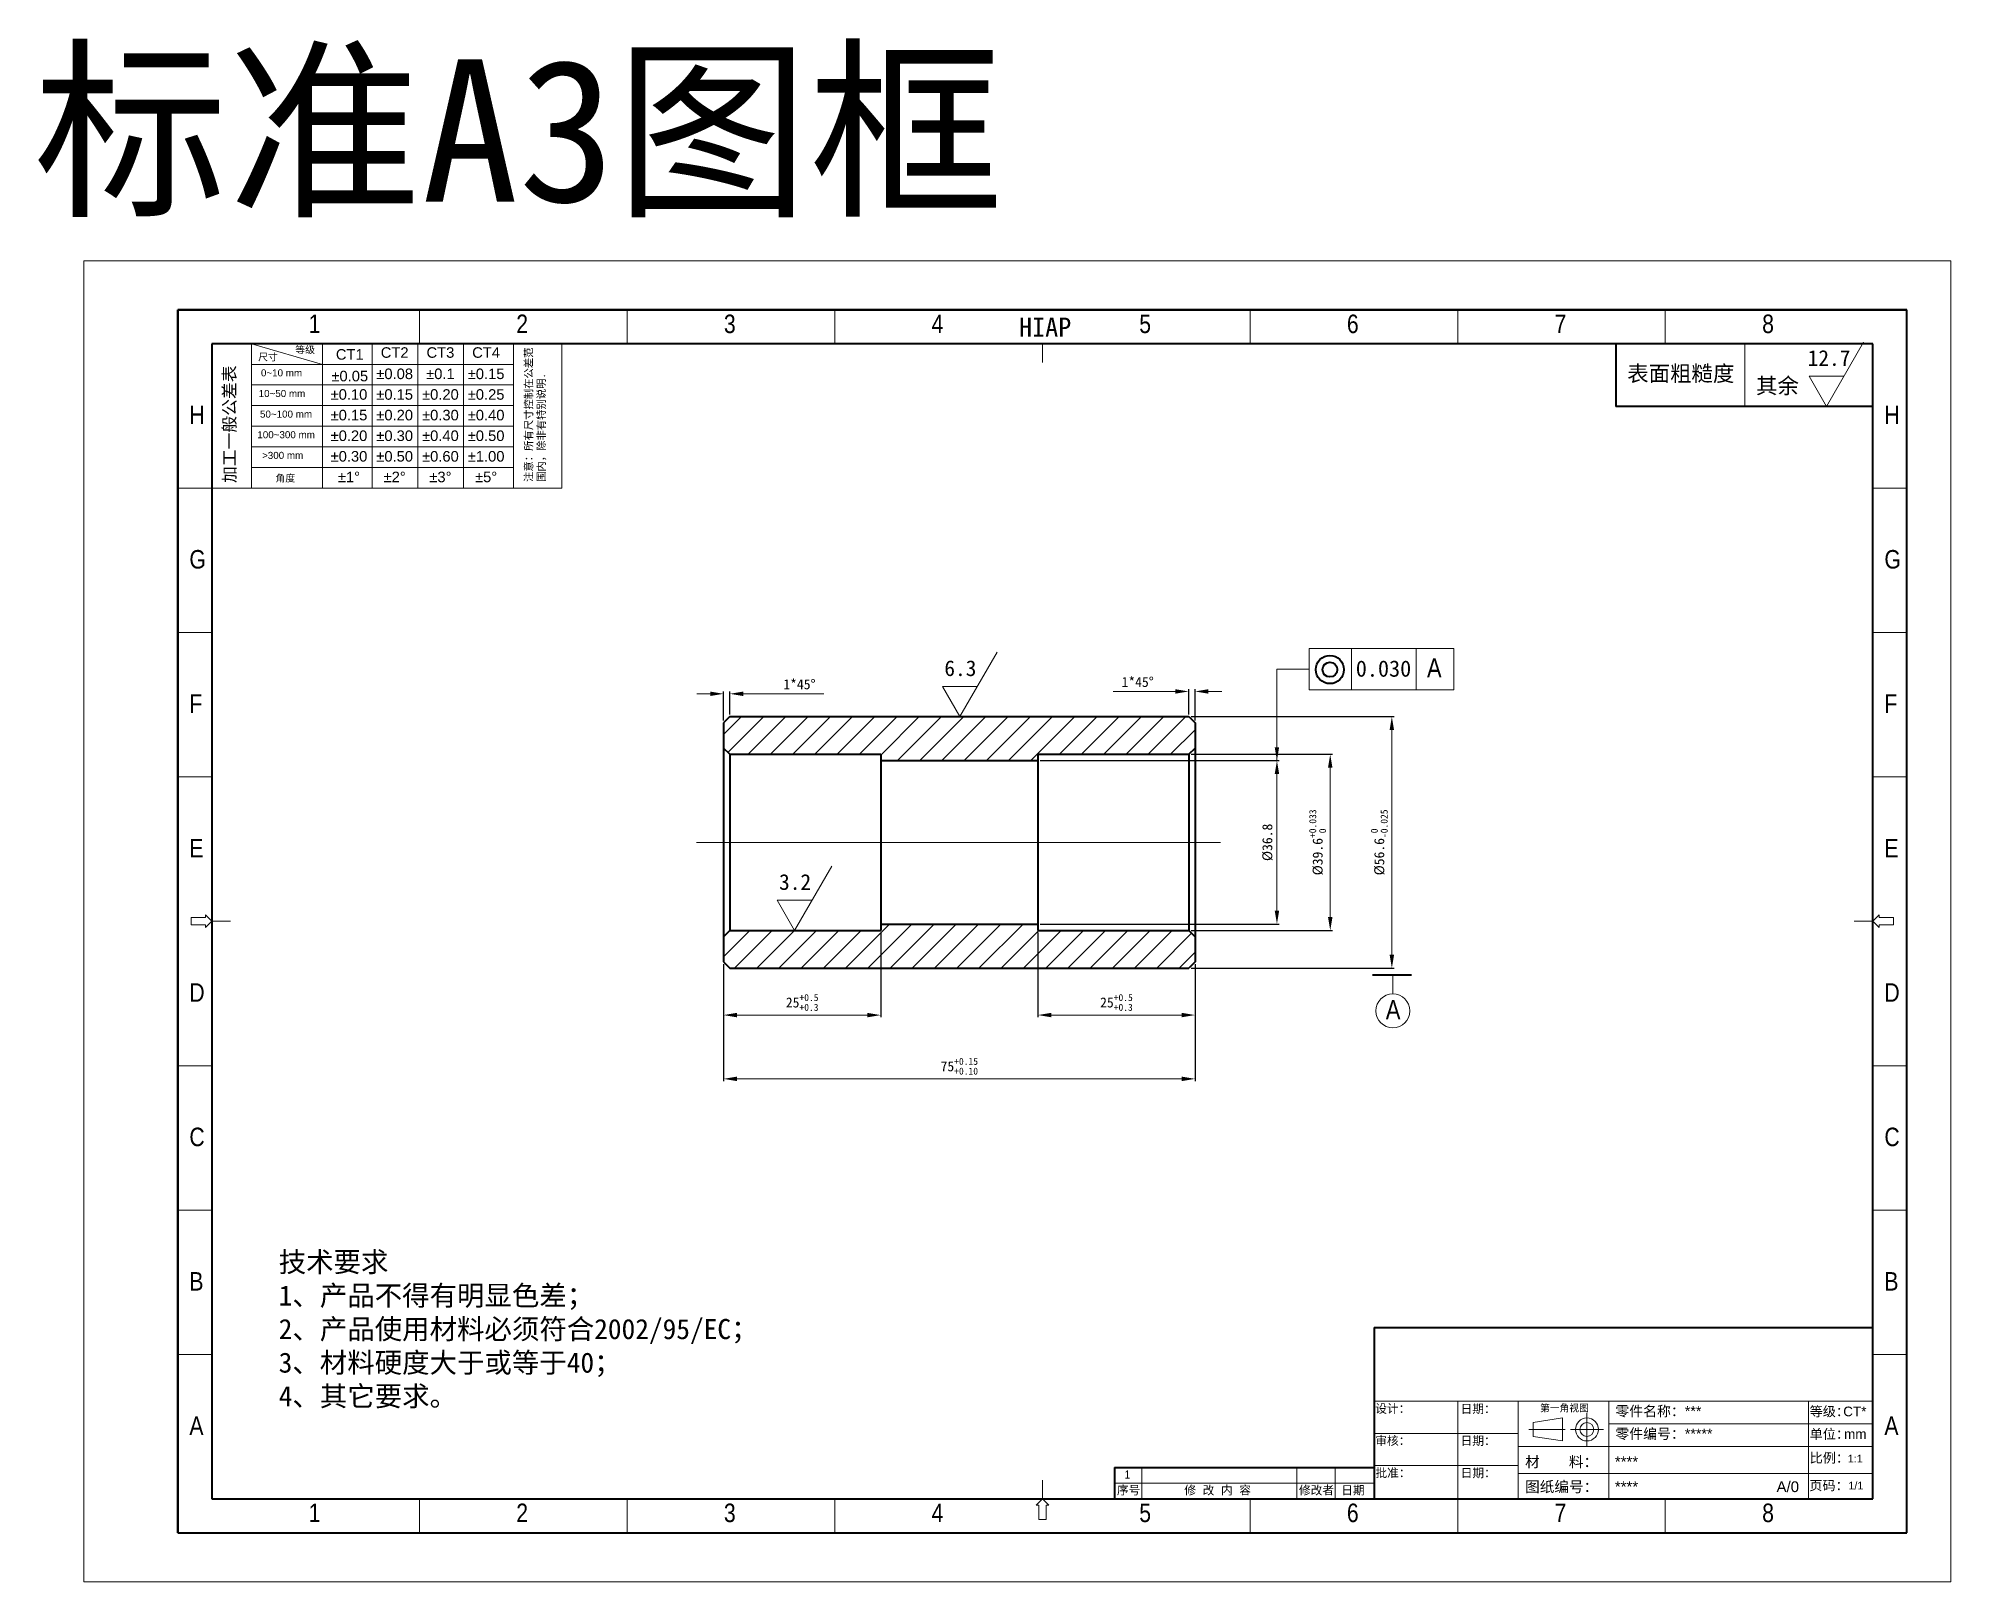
# Model space of a CAD drawing. Header units: millimetres. Extents: x -701 to 1485, y 792 to 1708.
# Drawn here: x 1054.4 to 1484.6, y 1360.7 to 1707.8 of the extents above; entities that cross this region are included whole.
import ezdxf
from ezdxf.enums import TextEntityAlignment as Align
from ezdxf.lldxf.tags import DXFTag

# ---------------------------------------------------------------- set-up
doc = ezdxf.new("R2010")
doc.units = ezdxf.units.MM
for name, color, linetype, lineweight in [('中心线', 7, 'CENTER', 18), ('粗实线', 7, 'Continuous', 40), ('细实线', 7, 'Continuous', 18)]:
    doc.layers.add(name, color=color, linetype=linetype, lineweight=lineweight)
doc.styles.add('SEACAD_arial_ttf', font='arial.ttf', dxfattribs={"height": 0.2})
doc.styles.add('TT', font='')
doc.styles.get('TT').set_extended_font_data('SimSun')
tags = doc.linetypes.add('CENTER', pattern=[0.6, 0.375, -0.075, 0.075, -0.075]).pattern_tags.tags
tags[10:11] = [DXFTag(74, 4), DXFTag(75, 0), DXFTag(340, '0'), DXFTag(46, 1.0), DXFTag(50, 0.0), DXFTag(44, 0.0), DXFTag(45, 0.0)]
tags[8:9] = [DXFTag(74, 4), DXFTag(75, 0), DXFTag(340, '0'), DXFTag(46, 1.0), DXFTag(50, 0.0), DXFTag(44, 0.0), DXFTag(45, 0.0)]
tags[6:7] = [DXFTag(74, 4), DXFTag(75, 0), DXFTag(340, '0'), DXFTag(46, 1.0), DXFTag(50, 0.0), DXFTag(44, 0.0), DXFTag(45, 0.0)]
tags[4:5] = [DXFTag(74, 4), DXFTag(75, 0), DXFTag(340, '0'), DXFTag(46, 1.0), DXFTag(50, 0.0), DXFTag(44, 0.0), DXFTag(45, 0.0)]
doc.dimstyles.new('A4', dxfattribs={"dimtxt": 2.25, "dimasz": 3, "dimexe": 0.5, "dimexo": 0.5, "dimgap": 1, "dimtad": 1, "dimdec": 1, "dimzin": 0, "dimdsep": 46, "dimtxsty": 'Standard', "dimcen": 0, "dimclrd": 256, "dimclre": 256, "dimclrt": 256, "dimadec": 1, "dimazin": 0, "dimtp": 0.01, "dimtm": 0.01, "dimtfac": 0.6, "dimtdec": 1, "dimtofl": 0, "dimtmove": 0, "dimatfit": 3, "dimfxl": 0, "dimtolj": 1, "dimtzin": 0, "dimlwd": 9, "dimarcsym": 0})

msp = doc.modelspace()

# ---------------------------------------------------------------- texts
at = {"layer": '细实线', "style": 'SEACAD_arial_ttf', "width": 0.819}
for s, height, p in [('1', 4.16, (1115.23, 1645.67)), ('2', 4.16, (1161.94, 1645.67)), ('3', 4.16, (1208.65, 1645.67)), ('4', 4.16, (1255.36, 1645.67)), ('5', 4.16, (1302.08, 1645.67)), ('6', 4.16, (1348.79, 1645.67)), ('7', 4.16, (1395.5, 1645.67)), ('8', 4.16, (1442.21, 1645.67)), ('H', 4.16, (1088.4, 1625.19)), ('H', 4.16, (1469.7, 1625.19)), ('G', 4.16, (1088.4, 1592.72)), ('G', 4.16, (1469.7, 1592.72)), ('A', 4.31, (1366.8, 1568.38)), ('F', 4.16, (1088.4, 1560.25)), ('F', 4.16, (1469.7, 1560.25)), ('E', 4.16, (1088.4, 1527.77)), ('E', 4.16, (1469.7, 1527.77)), ('D', 4.16, (1088.4, 1495.3)), ('D', 4.16, (1469.7, 1495.3)), ('A', 4.31, (1357.54, 1491.52)), ('C', 4.16, (1088.4, 1462.83)), ('C', 4.16, (1469.7, 1462.83)), ('B', 4.16, (1088.4, 1430.35)), ('B', 4.16, (1469.7, 1430.35)), ('A', 4.16, (1088.4, 1397.88)), ('A', 4.16, (1469.7, 1397.88)), ('1', 1.87, (1298.82, 1385.76)), ('1', 4.16, (1115.23, 1378.29)), ('2', 4.16, (1161.94, 1378.29)), ('3', 4.16, (1208.65, 1378.29)), ('4', 4.16, (1255.36, 1378.29)), ('5', 4.16, (1302.08, 1378.29)), ('6', 4.16, (1348.79, 1378.29)), ('7', 4.16, (1395.5, 1378.29)), ('8', 4.16, (1442.21, 1378.29))]:
    msp.add_text(s, height=height, dxfattribs=at).set_placement(p, align=Align.TOP_LEFT)
at = {"layer": '细实线', "style": 'SEACAD_arial_ttf'}
for s, p in [('尺寸', (1103.87, 1635.33)), ('等级', (1112.23, 1636.96))]:
    msp.add_text(s, height=1.58, dxfattribs=at).set_placement(p)
for s, height, p in [('CT1', 2.37, (1124.48, 1635.53)), ('CT2', 2.37, (1134.58, 1635.95)), ('CT3', 2.37, (1144.87, 1635.95)), ('CT4', 2.37, (1155.15, 1635.95)), ('0~10 mm', 1.58, (1109.13, 1631.78)), ('%%P0.05', 2.37, (1124.48, 1630.66)), ('%%P0.08', 2.37, (1134.58, 1631.16)), ('%%P0.1', 2.37, (1144.87, 1631.16)), ('%%P0.15', 2.37, (1155.15, 1631.16)), ('10~50 mm', 1.58, (1109.23, 1627.14)), ('%%P0.10', 2.37, (1124.3, 1626.52)), ('%%P0.15', 2.37, (1134.58, 1626.52)), ('%%P0.20', 2.37, (1144.87, 1626.52)), ('%%P0.25', 2.37, (1155.15, 1626.52)), ('50~100 mm', 1.58, (1110.14, 1622.5)), ('%%P0.15', 2.37, (1124.3, 1621.88)), ('%%P0.20', 2.37, (1134.58, 1621.88)), ('%%P0.30', 2.37, (1144.87, 1621.88)), ('%%P0.40', 2.37, (1155.15, 1621.88)), ('100~300 mm', 1.58, (1110.16, 1617.86)), ('%%P0.20', 2.37, (1124.3, 1617.24)), ('%%P0.30', 2.37, (1134.58, 1617.24)), ('%%P0.40', 2.37, (1144.87, 1617.24)), ('%%p0.50', 2.37, (1155.15, 1617.24)), ('>300 mm', 1.58, (1109.38, 1613.22)), ('%%P0.30', 2.37, (1124.3, 1612.61)), ('%%P0.50', 2.37, (1134.58, 1612.61)), ('%%P0.60', 2.37, (1144.87, 1612.61)), ('%%P1.00', 2.37, (1155.15, 1612.61)), ('角度', 1.58, (1109.98, 1608.09)), ('%%P1%%d', 2.37, (1124.3, 1607.97)), ('%%P2%%d', 2.37, (1134.58, 1607.97)), ('%%P3%%d', 2.37, (1144.87, 1607.97)), ('%%P5%%d', 2.37, (1155.15, 1607.97)), ('第一角视图', 1.608, (1397.72, 1398.98))]:
    msp.add_text(s, height=height, dxfattribs=at).set_placement(p, align=Align.CENTER)
for s, height, p in [('设计：', 1.929, (1355.16, 1400.61)), ('日期：', 1.929, (1374.37, 1400.56)), ('零件名称：***', 2.291, (1409.18, 1400.22)), ('等级：', 2.17, (1452.88, 1400.1)), ('CT*', 2.17, (1460.44, 1400.1)), ('零件编号：*****', 2.291, (1409.18, 1395.14)), ('单位：', 2.17, (1452.88, 1395.02)), ('mm', 2.17, (1460.63, 1395.02)), ('审核：', 1.929, (1355.17, 1393.4)), ('日期：', 1.929, (1374.38, 1393.38)), ('比例：', 2.17, (1452.88, 1389.65)), ('批准：', 1.929, (1355.21, 1386.16)), ('日期：', 1.929, (1374.39, 1386.13)), ('材       料：', 2.412, (1388.88, 1388.9)), ('****', 2.412, (1409.07, 1388.9)), ('1:1', 1.736, (1461.46, 1389.28)), ('序号', 1.929, (1297.05, 1382.26)), ('修  改  内  容', 1.929, (1312.21, 1382.26)), ('修改者', 1.929, (1338, 1382.26)), ('日期', 1.929, (1347.52, 1382.26)), ('图纸编号：', 2.412, (1388.88, 1383.29)), ('****', 2.412, (1409.07, 1383.29)), ('A/0', 2.412, (1445.44, 1383.29)), ('页码：', 2.17, (1452.8, 1383.46)), ('1/1', 1.736, (1461.6, 1383.2))]:
    msp.add_text(s, height=height, dxfattribs=at).set_placement(p, align=Align.TOP_LEFT)
at = {"layer": '细实线', "color": 140, "insert": (1053.36, 1703.05), "char_height": 32, "width": 16703.9226, "attachment_point": 1}
msp.add_mtext('{\\fSimSun|b0|i0|c134|p54;标准A3图框}', dxfattribs=at)
at = {"layer": '细实线', "attachment_point": 1, "style": 'TT'}
for s, insert, char_height, width in [('{\\f@SimHei|b0|i0|c134|p2;HIAP}', (1275.02, 1645), 4.3273, 1.1994), ('12.7', (1452.44, 1637.67), 3.535, 12.8763), ('表面粗糙度', (1411.84, 1634.18), 3.535, 36.0858), ('其余', (1440.82, 1631.44), 3.535, 36.0858), ('6.3', (1258.23, 1567.92), 3.535, 12.8763), ('0.030', (1350.79, 1567.9), 3.665, 37.4138), ('3.2', (1221.05, 1519.84), 3.535, 12.8763)]:
    msp.add_mtext(s, dxfattribs=dict(at, insert=insert, char_height=char_height, width=width))
at = {"layer": '细实线', "attachment_point": 1, "rotation": 90, "style": 'SEACAD_arial_ttf'}
for s, insert, char_height, width in [('{\\fSimHei|b0|i0|c134|p2;注意：所有尺寸控制在公差范围内，除非有特别说明.}', (1163.87, 1608.05), 1.7045, 31.1379), ('{\\fSimHei|b0|i0|c134|p2;加工一般公差表}', (1096.02, 1607.79), 2.7698, 42.4697)]:
    msp.add_mtext(s, dxfattribs=dict(at, insert=insert, char_height=char_height, width=width))
at = {"layer": '细实线', "insert": (1108.49, 1434.89), "char_height": 4.5253, "width": 2362.1709, "attachment_point": 1}
msp.add_mtext('{\\fSimSun|b0|i0|c134|p54;技术要求\\P\\fSimSun|b0|i0|c134|p2;1、产品不得有明显色差；\\P2、产品使用材料必须符合2002/95/EC；\\P3、材料硬度大于或等于40；\\P4、其它要求。}', dxfattribs=at)

# ---------------------------------------------------------------- blocks, each defined once
blk = doc.blocks.new('*D1')
at = {"layer": 'Defpoints', "color": 0}
for p in [(1279.28, 1545.36), (1333.05, 1545.36), (1279.28, 1508.6)]:
    blk.add_point(p, dxfattribs=at)
at = {"layer": '细实线', "lineweight": -2}
for p, q in [((1279.78, 1545.36), (1333.55, 1545.36)), ((1279.78, 1508.6), (1333.55, 1508.6))]:
    blk.add_line(p, q, dxfattribs=at)
at = {"layer": '细实线', "lineweight": 9}
blk.add_line((1333.05, 1511.6), (1333.05, 1542.36), dxfattribs=at)
at = {"layer": '细实线'}
for points in [[(1332.55, 1542.36), (1333.55, 1542.36), (1333.05, 1545.36)], [(1332.55, 1511.6), (1333.55, 1511.6), (1333.05, 1508.6)]]:
    blk.add_solid(points, dxfattribs=at)
at = {"layer": '细实线', "insert": (1330.93, 1526.98), "char_height": 2.25, "attachment_point": 5, "rotation": 90}
blk.add_mtext('\\A1;%%c36.8', dxfattribs=at)
blk = doc.blocks.new('*D2')
at = {"layer": 'Defpoints', "color": 0}
for p in [(1313.22, 1546.78), (1313.22, 1507.18), (1345.04, 1507.18)]:
    blk.add_point(p, dxfattribs=at)
at = {"layer": '细实线', "lineweight": -2}
for p, q in [((1313.72, 1546.78), (1345.54, 1546.78)), ((1313.72, 1507.18), (1345.54, 1507.18))]:
    blk.add_line(p, q, dxfattribs=at)
at = {"layer": '细实线', "lineweight": 9}
blk.add_line((1345.04, 1543.78), (1345.04, 1510.18), dxfattribs=at)
at = {"layer": '细实线'}
for points in [[(1344.54, 1543.78), (1345.54, 1543.78), (1345.04, 1546.78)], [(1344.54, 1510.18), (1345.54, 1510.18), (1345.04, 1507.18)]]:
    blk.add_solid(points, dxfattribs=at)
at = {"layer": '细实线', "insert": (1342.2, 1526.98), "char_height": 2.25, "attachment_point": 5, "rotation": 90}
blk.add_mtext('\\A1;%%c39.6{\\H0.7x;\\S+0.033^  0;}', dxfattribs=at)
blk = doc.blocks.new('*D3')
at = {"layer": 'Defpoints', "color": 0}
for p in [(1209.98, 1560.39), (1208.57, 1553.85), (1209.98, 1555.26)]:
    blk.add_point(p, dxfattribs=at)
at = {"layer": '细实线', "lineweight": 9}
for p, q in [((1205.57, 1560.39), (1202.57, 1560.39)), ((1212.98, 1560.39), (1231.14, 1560.39))]:
    blk.add_line(p, q, dxfattribs=at)
at = {"layer": '细实线', "lineweight": -2}
for p, q in [((1208.57, 1554.35), (1208.57, 1560.89)), ((1209.98, 1555.76), (1209.98, 1560.89))]:
    blk.add_line(p, q, dxfattribs=at)
at = {"layer": '细实线'}
for points in [[(1205.57, 1560.89), (1205.57, 1559.89), (1208.57, 1560.39)], [(1212.98, 1560.89), (1212.98, 1559.89), (1209.98, 1560.39)]]:
    blk.add_solid(points, dxfattribs=at)
at = {"layer": '细实线', "insert": (1225.64, 1562.52), "char_height": 2.25, "attachment_point": 5}
blk.add_mtext('\\A1;1*45%%d', dxfattribs=at)
blk = doc.blocks.new('*D4')
at = {"layer": 'Defpoints', "color": 0}
for p in [(1313.22, 1560.92), (1313.22, 1555.26), (1314.63, 1553.85)]:
    blk.add_point(p, dxfattribs=at)
at = {"layer": '细实线', "lineweight": 9}
for p, q in [((1310.22, 1560.92), (1296.22, 1560.92)), ((1317.63, 1560.92), (1320.63, 1560.92))]:
    blk.add_line(p, q, dxfattribs=at)
at = {"layer": '细实线', "lineweight": -2}
for p, q in [((1313.22, 1555.76), (1313.22, 1561.42)), ((1314.63, 1554.35), (1314.63, 1561.42))]:
    blk.add_line(p, q, dxfattribs=at)
at = {"layer": '细实线'}
for points in [[(1310.22, 1561.42), (1310.22, 1560.42), (1313.22, 1560.92)], [(1317.63, 1561.42), (1317.63, 1560.42), (1314.63, 1560.92)]]:
    blk.add_solid(points, dxfattribs=at)
at = {"layer": '细实线', "insert": (1301.72, 1563.04), "char_height": 2.25, "attachment_point": 5}
blk.add_mtext('\\A1;1*45%%d', dxfattribs=at)
blk = doc.blocks.new('*D5')
at = {"layer": 'Defpoints', "color": 0}
for p in [(1313.22, 1555.26), (1313.22, 1498.7), (1358.9, 1498.7)]:
    blk.add_point(p, dxfattribs=at)
at = {"layer": '细实线', "lineweight": -2}
for p, q in [((1313.72, 1555.26), (1359.4, 1555.26)), ((1313.72, 1498.7), (1359.4, 1498.7))]:
    blk.add_line(p, q, dxfattribs=at)
at = {"layer": '细实线', "lineweight": 9}
blk.add_line((1358.9, 1552.26), (1358.9, 1501.7), dxfattribs=at)
at = {"layer": '细实线'}
for points in [[(1358.4, 1552.26), (1359.4, 1552.26), (1358.9, 1555.26)], [(1358.4, 1501.7), (1359.4, 1501.7), (1358.9, 1498.7)]]:
    blk.add_solid(points, dxfattribs=at)
at = {"layer": '细实线', "insert": (1356.06, 1526.98), "char_height": 2.25, "attachment_point": 5, "rotation": 90}
blk.add_mtext('\\A1;%%c56.6{\\H0.7x;\\S 0^ -0.025;}', dxfattribs=at)
blk = doc.blocks.new('*D6')
at = {"layer": 'Defpoints', "color": 0}
for p in [(1279.28, 1507.18), (1314.63, 1500.11), (1314.63, 1488.15)]:
    blk.add_point(p, dxfattribs=at)
at = {"layer": '细实线', "lineweight": -2}
for p, q in [((1279.28, 1506.68), (1279.28, 1487.65)), ((1314.63, 1499.61), (1314.63, 1487.65))]:
    blk.add_line(p, q, dxfattribs=at)
at = {"layer": '细实线', "lineweight": 9}
blk.add_line((1282.28, 1488.15), (1311.63, 1488.15), dxfattribs=at)
at = {"layer": '细实线'}
for points in [[(1282.28, 1488.65), (1282.28, 1487.65), (1279.28, 1488.15)], [(1311.63, 1488.65), (1311.63, 1487.65), (1314.63, 1488.15)]]:
    blk.add_solid(points, dxfattribs=at)
at = {"layer": '细实线', "insert": (1296.95, 1490.99), "char_height": 2.25, "attachment_point": 5}
blk.add_mtext('\\A1;25{\\H0.7x;\\S+0.5^ +0.3;}', dxfattribs=at)
blk = doc.blocks.new('*D7')
at = {"layer": 'Defpoints', "color": 0}
for p in [(1243.92, 1507.18), (1208.57, 1500.11), (1243.92, 1488.14)]:
    blk.add_point(p, dxfattribs=at)
at = {"layer": '细实线', "lineweight": -2}
for p, q in [((1243.92, 1506.68), (1243.92, 1487.64)), ((1208.57, 1499.61), (1208.57, 1487.64))]:
    blk.add_line(p, q, dxfattribs=at)
at = {"layer": '细实线', "lineweight": 9}
blk.add_line((1211.57, 1488.14), (1240.92, 1488.14), dxfattribs=at)
at = {"layer": '细实线'}
for points in [[(1211.57, 1488.64), (1211.57, 1487.64), (1208.57, 1488.14)], [(1240.92, 1488.64), (1240.92, 1487.64), (1243.92, 1488.14)]]:
    blk.add_solid(points, dxfattribs=at)
at = {"layer": '细实线', "insert": (1226.25, 1490.98), "char_height": 2.25, "attachment_point": 5}
blk.add_mtext('\\A1;25{\\H0.7x;\\S+0.5^ +0.3;}', dxfattribs=at)
blk = doc.blocks.new('*D8')
at = {"layer": 'Defpoints', "color": 0}
for p in [(1208.57, 1500.11), (1314.63, 1500.11), (1314.63, 1473.8)]:
    blk.add_point(p, dxfattribs=at)
at = {"layer": '细实线', "lineweight": -2}
for p, q in [((1208.57, 1499.61), (1208.57, 1473.3)), ((1314.63, 1499.61), (1314.63, 1473.3))]:
    blk.add_line(p, q, dxfattribs=at)
at = {"layer": '细实线', "lineweight": 9}
blk.add_line((1211.57, 1473.8), (1311.63, 1473.8), dxfattribs=at)
at = {"layer": '细实线'}
for points in [[(1211.57, 1474.3), (1211.57, 1473.3), (1208.57, 1473.8)], [(1311.63, 1474.3), (1311.63, 1473.3), (1314.63, 1473.8)]]:
    blk.add_solid(points, dxfattribs=at)
at = {"layer": '细实线', "insert": (1261.6, 1476.64), "char_height": 2.25, "attachment_point": 5}
blk.add_mtext('\\A1;75{\\H0.7x;\\S+0.15^ +0.10;}', dxfattribs=at)

# ---------------------------------------------------------------- dimensions: what is measured, and where the dimension line sits
at = {"layer": '细实线'}
dim = msp.add_linear_dim(base=(1209.98, 1560.39), p1=(1208.57, 1553.85), p2=(1209.98, 1555.26), text='1*45%%d', dimstyle='A4', dxfattribs=at)
dim.commit()
dim.dimension.update_dxf_attribs({"geometry": '*D3', "text_midpoint": (1225.64, 1560.39), "dimtype": 160})
for base, p1, p2, text, picture, middle in [((1313.22, 1560.92), (1314.63, 1553.85), (1313.22, 1555.26), '1*45%%d', '*D4', (1301.72, 1563.04)), ((1243.92, 1488.14), (1208.57, 1500.11), (1243.92, 1507.18), '25{\\H0.7x;\\S+0.5^ +0.3;}', '*D7', (1226.25, 1490.98)), ((1314.63, 1488.15), (1279.28, 1507.18), (1314.63, 1500.11), '25{\\H0.7x;\\S+0.5^ +0.3;}', '*D6', (1296.95, 1490.99)), ((1314.63, 1473.8), (1208.57, 1500.11), (1314.63, 1500.11), '75{\\H0.7x;\\S+0.15^ +0.10;}', '*D8', (1261.6, 1476.64))]:
    dim = msp.add_linear_dim(base=base, p1=p1, p2=p2, text=text, dimstyle='A4', dxfattribs=at)
    dim.commit()
    dim.dimension.update_dxf_attribs({"geometry": picture, "text_midpoint": middle})
for base, p1, p2, text, picture, middle in [((1358.9, 1498.7), (1313.22, 1555.26), (1313.22, 1498.7), '%%c<>{\\H0.7x;\\S 0^ -0.025;}', '*D5', (1356.06, 1526.98)), ((1333.05, 1545.36), (1279.28, 1508.6), (1279.28, 1545.36), '%%c<>', '*D1', (1330.93, 1526.98)), ((1345.04, 1507.18), (1313.22, 1546.78), (1313.22, 1507.18), '%%c<>{\\H0.7x;\\S+0.033^  0;}', '*D2', (1342.2, 1526.98))]:
    dim = msp.add_linear_dim(base=base, p1=p1, p2=p2, angle=90, text=text, dimstyle='A4', dxfattribs=at)
    dim.commit()
    dim.dimension.update_dxf_attribs({"geometry": picture, "text_midpoint": middle})

# ---------------------------------------------------------------- hatches: boundary and pattern name
at = {"layer": '细实线'}
h = msp.add_hatch(dxfattribs=at)
h.set_pattern_fill('ANSI31', color=256, scale=28.282828, style=0)
h.set_pattern_definition([(45, (490.9876, 1363.6273), (-2.499872, 2.499872), [])])
h.paths.add_polyline_path([(1279.28, 1545.36), (1279.28, 1546.78), (1313.22, 1546.78), (1314.63, 1548.19), (1314.63, 1553.85), (1313.22, 1555.26), (1209.98, 1555.26), (1208.57, 1553.85), (1208.57, 1548.19), (1209.98, 1546.78), (1243.92, 1546.78), (1243.92, 1545.36)])
h.paths.add_polyline_path([(1313.22, 1498.7), (1314.63, 1500.11), (1314.63, 1505.77), (1313.22, 1507.18), (1279.28, 1507.18), (1279.28, 1508.6), (1243.92, 1508.6), (1243.92, 1507.18), (1209.98, 1507.18), (1208.57, 1505.77), (1208.57, 1500.11), (1209.98, 1498.7)])

# ---------------------------------------------------------------- linework, layer by layer
at = {"layer": '中心线'}
msp.add_line((1202.45, 1526.98), (1320.35, 1526.98), dxfattribs=at)
at = {"layer": '粗实线'}
for p, q in [((1085.84, 1646.72), (1085.84, 1371.75)), ((1085.84, 1371.75), (1085.84, 1646.72)), ((1474.73, 1646.72), (1085.84, 1646.72)), ((1085.84, 1646.72), (1474.73, 1646.72)), ((1474.73, 1371.75), (1474.73, 1646.72)), ((1474.73, 1371.75), (1474.73, 1646.72)), ((1093.43, 1639.12), (1093.43, 1379.34)), ((1467.13, 1639.12), (1093.43, 1639.12)), ((1409.32, 1639.12), (1409.32, 1624.98)), ((1467.13, 1379.34), (1467.13, 1639.12)), ((1467.13, 1624.98), (1409.32, 1624.98)), ((1209.98, 1555.26), (1208.57, 1553.85)), ((1208.57, 1553.85), (1208.57, 1548.19)), ((1209.98, 1555.26), (1313.22, 1555.26)), ((1313.22, 1555.26), (1314.63, 1553.85)), ((1314.63, 1553.85), (1314.63, 1548.19)), ((1209.98, 1546.78), (1208.57, 1548.19)), ((1208.57, 1548.19), (1208.57, 1505.77)), ((1209.98, 1546.78), (1243.92, 1546.78)), ((1209.98, 1546.78), (1209.98, 1507.18)), ((1243.92, 1546.78), (1243.92, 1507.18)), ((1243.92, 1545.36), (1279.28, 1545.36)), ((1279.28, 1546.78), (1313.22, 1546.78)), ((1279.28, 1546.78), (1279.28, 1507.18)), ((1313.22, 1546.78), (1314.63, 1548.19)), ((1313.22, 1546.78), (1313.22, 1507.18)), ((1314.63, 1548.19), (1314.63, 1505.77)), ((1209.98, 1507.18), (1208.57, 1505.77)), ((1209.98, 1507.18), (1243.92, 1507.18)), ((1243.92, 1508.6), (1279.28, 1508.6)), ((1279.28, 1507.18), (1313.22, 1507.18)), ((1313.22, 1507.18), (1314.63, 1505.77)), ((1208.57, 1505.77), (1208.57, 1500.11)), ((1314.63, 1505.77), (1314.63, 1500.11)), ((1208.57, 1500.11), (1209.98, 1498.7)), ((1209.98, 1498.7), (1313.22, 1498.7)), ((1314.63, 1500.11), (1313.22, 1498.7)), ((1354.51, 1497.2), (1363.32, 1497.2)), ((1474.73, 1371.75), (1474.73, 1442.83)), ((1354.9, 1417.87), (1467.13, 1417.87)), ((1354.91, 1417.87), (1354.9, 1379.34)), ((1296.49, 1386.41), (1354.91, 1386.41)), ((1296.49, 1386.41), (1296.49, 1379.34)), ((1093.43, 1379.34), (1467.13, 1379.34)), ((1085.84, 1371.75), (1474.73, 1371.75)), ((1085.84, 1371.75), (1474.73, 1371.75))]:
    msp.add_line(p, q, dxfattribs=at)
for radius in [3.16, 1.66]:
    msp.add_circle((1344.96, 1565.84), radius, dxfattribs=at)
at = {"layer": '细实线'}
for p, q in [((1064.63, 1360.72), (1064.63, 1657.75)), ((1064.63, 1657.75), (1361.63, 1657.75)), ((1064.63, 1657.75), (1484.63, 1657.75)), ((1484.63, 1360.72), (1484.63, 1657.75)), ((1140.15, 1646.72), (1140.15, 1639.12)), ((1186.86, 1646.72), (1186.86, 1639.12)), ((1233.57, 1646.72), (1233.57, 1639.12)), ((1327, 1646.72), (1327, 1639.12)), ((1373.71, 1646.72), (1373.71, 1639.12)), ((1420.42, 1646.72), (1420.42, 1639.12)), ((1456.68, 1625.02), (1465.03, 1639.49)), ((1102.41, 1639.12), (1118.38, 1634.48)), ((1102.41, 1606.65), (1102.41, 1639.12)), ((1118.38, 1606.65), (1118.38, 1639.12)), ((1129.49, 1606.65), (1129.49, 1639.12)), ((1139.77, 1606.65), (1139.77, 1639.12)), ((1142.86, 1639.12), (1168.72, 1639.12)), ((1150.06, 1606.65), (1150.06, 1639.12)), ((1161.31, 1606.65), (1161.31, 1639.12)), ((1172.21, 1606.65), (1172.21, 1639.12)), ((1280.28, 1639.12), (1280.28, 1634.88)), ((1438.33, 1639.12), (1438.33, 1624.98)), ((1161.31, 1634.48), (1102.41, 1634.48)), ((1456.68, 1625.02), (1452.74, 1631.83)), ((1452.74, 1631.83), (1460.61, 1631.83)), ((1161.31, 1629.85), (1102.41, 1629.85)), ((1161.31, 1625.21), (1102.41, 1625.21)), ((1161.31, 1620.57), (1102.41, 1620.57)), ((1161.31, 1615.93), (1102.41, 1615.93)), ((1161.31, 1611.29), (1102.41, 1611.29)), ((1093.43, 1606.65), (1085.84, 1606.65)), ((1172.21, 1606.65), (1093.43, 1606.65)), ((1474.73, 1606.65), (1467.13, 1606.65)), ((1093.43, 1574.18), (1085.84, 1574.18)), ((1340.3, 1570.56), (1372.81, 1570.56)), ((1340.3, 1570.56), (1340.3, 1561.31)), ((1349.8, 1570.56), (1349.8, 1561.31)), ((1364.39, 1570.56), (1364.39, 1561.31)), ((1372.81, 1570.56), (1372.81, 1561.31)), ((1474.73, 1574.18), (1467.13, 1574.18)), ((1261.73, 1555.26), (1270.08, 1569.73)), ((1261.73, 1555.26), (1257.8, 1562.07)), ((1257.8, 1562.07), (1265.66, 1562.07)), ((1340.3, 1565.93), (1333.05, 1565.93)), ((1372.81, 1561.31), (1340.3, 1561.31)), ((1093.43, 1541.71), (1085.84, 1541.71)), ((1474.73, 1541.71), (1467.13, 1541.71)), ((1224.54, 1507.18), (1232.9, 1521.65)), ((1093.43, 1509.23), (1092.05, 1510.65)), ((1092.05, 1510.06), (1092.05, 1510.65)), ((1224.54, 1507.18), (1220.61, 1513.99)), ((1220.61, 1513.99), (1228.48, 1513.99)), ((1467.13, 1509.23), (1468.52, 1510.65)), ((1468.52, 1510.06), (1468.52, 1510.65)), ((1088.81, 1508.4), (1088.81, 1510.06)), ((1092.05, 1510.06), (1088.81, 1510.06)), ((1092.05, 1508.4), (1088.81, 1508.4)), ((1093.43, 1509.23), (1092.05, 1507.81)), ((1092.05, 1507.81), (1092.05, 1508.4)), ((1093.43, 1509.23), (1097.68, 1509.23)), ((1467.13, 1509.23), (1462.89, 1509.23)), ((1467.13, 1509.23), (1468.52, 1507.81)), ((1468.52, 1510.06), (1471.76, 1510.06)), ((1468.52, 1507.81), (1468.52, 1508.4)), ((1468.52, 1508.4), (1471.76, 1508.4)), ((1471.76, 1508.4), (1471.76, 1510.06)), ((1359.13, 1492.9), (1359.13, 1497.2)), ((1093.43, 1476.76), (1085.84, 1476.76)), ((1474.73, 1476.76), (1467.13, 1476.76)), ((1093.43, 1444.29), (1085.84, 1444.29)), ((1474.73, 1444.29), (1467.13, 1444.29)), ((1093.43, 1411.81), (1085.84, 1411.81)), ((1474.73, 1411.81), (1467.13, 1411.81)), ((1354.9, 1401.3), (1467.13, 1401.3)), ((1354.91, 1401.3), (1467.13, 1401.3)), ((1373.71, 1379.37), (1373.71, 1401.3)), ((1387.32, 1401.3), (1387.32, 1379.32)), ((1402.78, 1398.7), (1402.78, 1391.21)), ((1407.7, 1401.3), (1407.7, 1379.42)), ((1452.62, 1401.3), (1452.62, 1379.25)), ((1354.91, 1394.08), (1387.32, 1394.08)), ((1397.91, 1394.96), (1389.75, 1394.96)), ((1390.69, 1396.52), (1397.31, 1397.54)), ((1390.69, 1396.52), (1390.69, 1393.4)), ((1397.31, 1397.54), (1397.31, 1392.37)), ((1406.49, 1394.96), (1399.07, 1394.96)), ((1407.7, 1396.21), (1467.13, 1396.21)), ((1467.13, 1391.13), (1387.32, 1391.13)), ((1390.69, 1393.4), (1397.31, 1392.37)), ((1302.65, 1386.41), (1302.65, 1379.34)), ((1337.49, 1386.41), (1337.49, 1379.34)), ((1346.18, 1386.41), (1346.18, 1379.34)), ((1354.91, 1386.87), (1387.32, 1386.87)), ((1280.28, 1379.34), (1280.28, 1383.58)), ((1296.52, 1382.88), (1354.91, 1382.88)), ((1467.13, 1385.03), (1387.32, 1385.03)), ((1140.15, 1379.34), (1140.15, 1371.75)), ((1186.86, 1379.34), (1186.86, 1371.75)), ((1233.57, 1379.34), (1233.57, 1371.75)), ((1280.28, 1379.34), (1278.86, 1377.95)), ((1278.86, 1377.95), (1279.46, 1377.95)), ((1279.46, 1377.95), (1279.46, 1374.72)), ((1280.28, 1379.34), (1281.7, 1377.95)), ((1281.11, 1377.95), (1281.11, 1374.72)), ((1281.11, 1377.95), (1281.7, 1377.95)), ((1327, 1379.34), (1327, 1371.75)), ((1373.71, 1379.34), (1373.71, 1371.75)), ((1420.42, 1379.34), (1420.42, 1371.75)), ((1279.46, 1374.72), (1281.11, 1374.72)), ((1064.63, 1360.72), (1484.63, 1360.72))]:
    msp.add_line(p, q, dxfattribs=at)
for points in [[(1088.81, 1510.06), (1088.81, 1508.4), (1092.05, 1508.4), (1092.05, 1507.81), (1093.43, 1509.23), (1092.05, 1510.65), (1092.05, 1510.06), (1088.81, 1510.06)], [(1088.81, 1510.06), (1088.81, 1508.4), (1092.05, 1508.4), (1092.05, 1507.81), (1093.43, 1509.23), (1092.05, 1510.65), (1092.05, 1510.06), (1088.81, 1510.06)], [(1471.76, 1510.06), (1468.52, 1510.06), (1468.52, 1510.65), (1467.13, 1509.23), (1468.52, 1507.81), (1468.52, 1508.4), (1471.76, 1508.4), (1471.76, 1510.06)], [(1471.76, 1510.06), (1468.52, 1510.06), (1468.52, 1510.65), (1467.13, 1509.23), (1468.52, 1507.81), (1468.52, 1508.4), (1471.76, 1508.4), (1471.76, 1510.06)], [(1281.11, 1377.95), (1281.7, 1377.95), (1280.28, 1379.34), (1278.86, 1377.95), (1279.46, 1377.95), (1279.46, 1374.72), (1281.11, 1374.72), (1281.11, 1377.95)], [(1281.11, 1377.95), (1281.7, 1377.95), (1280.28, 1379.34), (1278.86, 1377.95), (1279.46, 1377.95), (1279.46, 1374.72), (1281.11, 1374.72), (1281.11, 1377.95)]]:
    msp.add_lwpolyline(points, close=True, dxfattribs=at)
for points in [[(1088.81, 1510.06), (1092.05, 1510.06), (1092.05, 1510.65), (1093.43, 1509.23), (1092.05, 1507.81), (1092.05, 1508.4), (1088.81, 1508.4), (1088.81, 1510.06)], [(1088.81, 1510.06), (1092.05, 1510.06), (1092.05, 1510.65), (1093.43, 1509.23), (1092.05, 1507.81), (1092.05, 1508.4), (1088.81, 1508.4), (1088.81, 1510.06)], [(1471.76, 1510.06), (1468.52, 1510.06), (1468.52, 1510.65), (1467.13, 1509.23), (1468.52, 1507.81), (1468.52, 1508.4), (1471.76, 1508.4), (1471.76, 1510.06)], [(1471.76, 1510.06), (1468.52, 1510.06), (1468.52, 1510.65), (1467.13, 1509.23), (1468.52, 1507.81), (1468.52, 1508.4), (1471.76, 1508.4), (1471.76, 1510.06)], [(1281.11, 1377.95), (1281.11, 1374.72), (1279.46, 1374.72), (1279.46, 1377.95), (1278.86, 1377.95), (1280.28, 1379.34), (1281.7, 1377.95), (1281.11, 1377.95)], [(1281.11, 1377.95), (1281.11, 1374.72), (1279.46, 1374.72), (1279.46, 1377.95), (1278.86, 1377.95), (1280.28, 1379.34), (1281.7, 1377.95), (1281.11, 1377.95)]]:
    msp.add_lwpolyline(points, dxfattribs=at)
for centre, radius in [((1359.13, 1489.08), 3.82), ((1402.78, 1394.96), 2.58), ((1402.78, 1394.96), 1.56)]:
    msp.add_circle(centre, radius, dxfattribs=at)

msp.set_redraw_order([(e.dxf.handle, doc.entitydb.next_handle()) for e in msp.query("TEXT MTEXT ATTDEF DIMENSION ARC_DIMENSION")])  # texts and dimensions are drawn at this point

# ---------------------------------------------------------------- leaders
at = {"layer": '粗实线'}
msp.add_leader([(1333.05, 1545.36), (1333.05, 1565.93)], dimstyle='A4', override={"dimgap": 1, "dimtad": 0}, dxfattribs=at)

doc.saveas('drawing.dxf')
